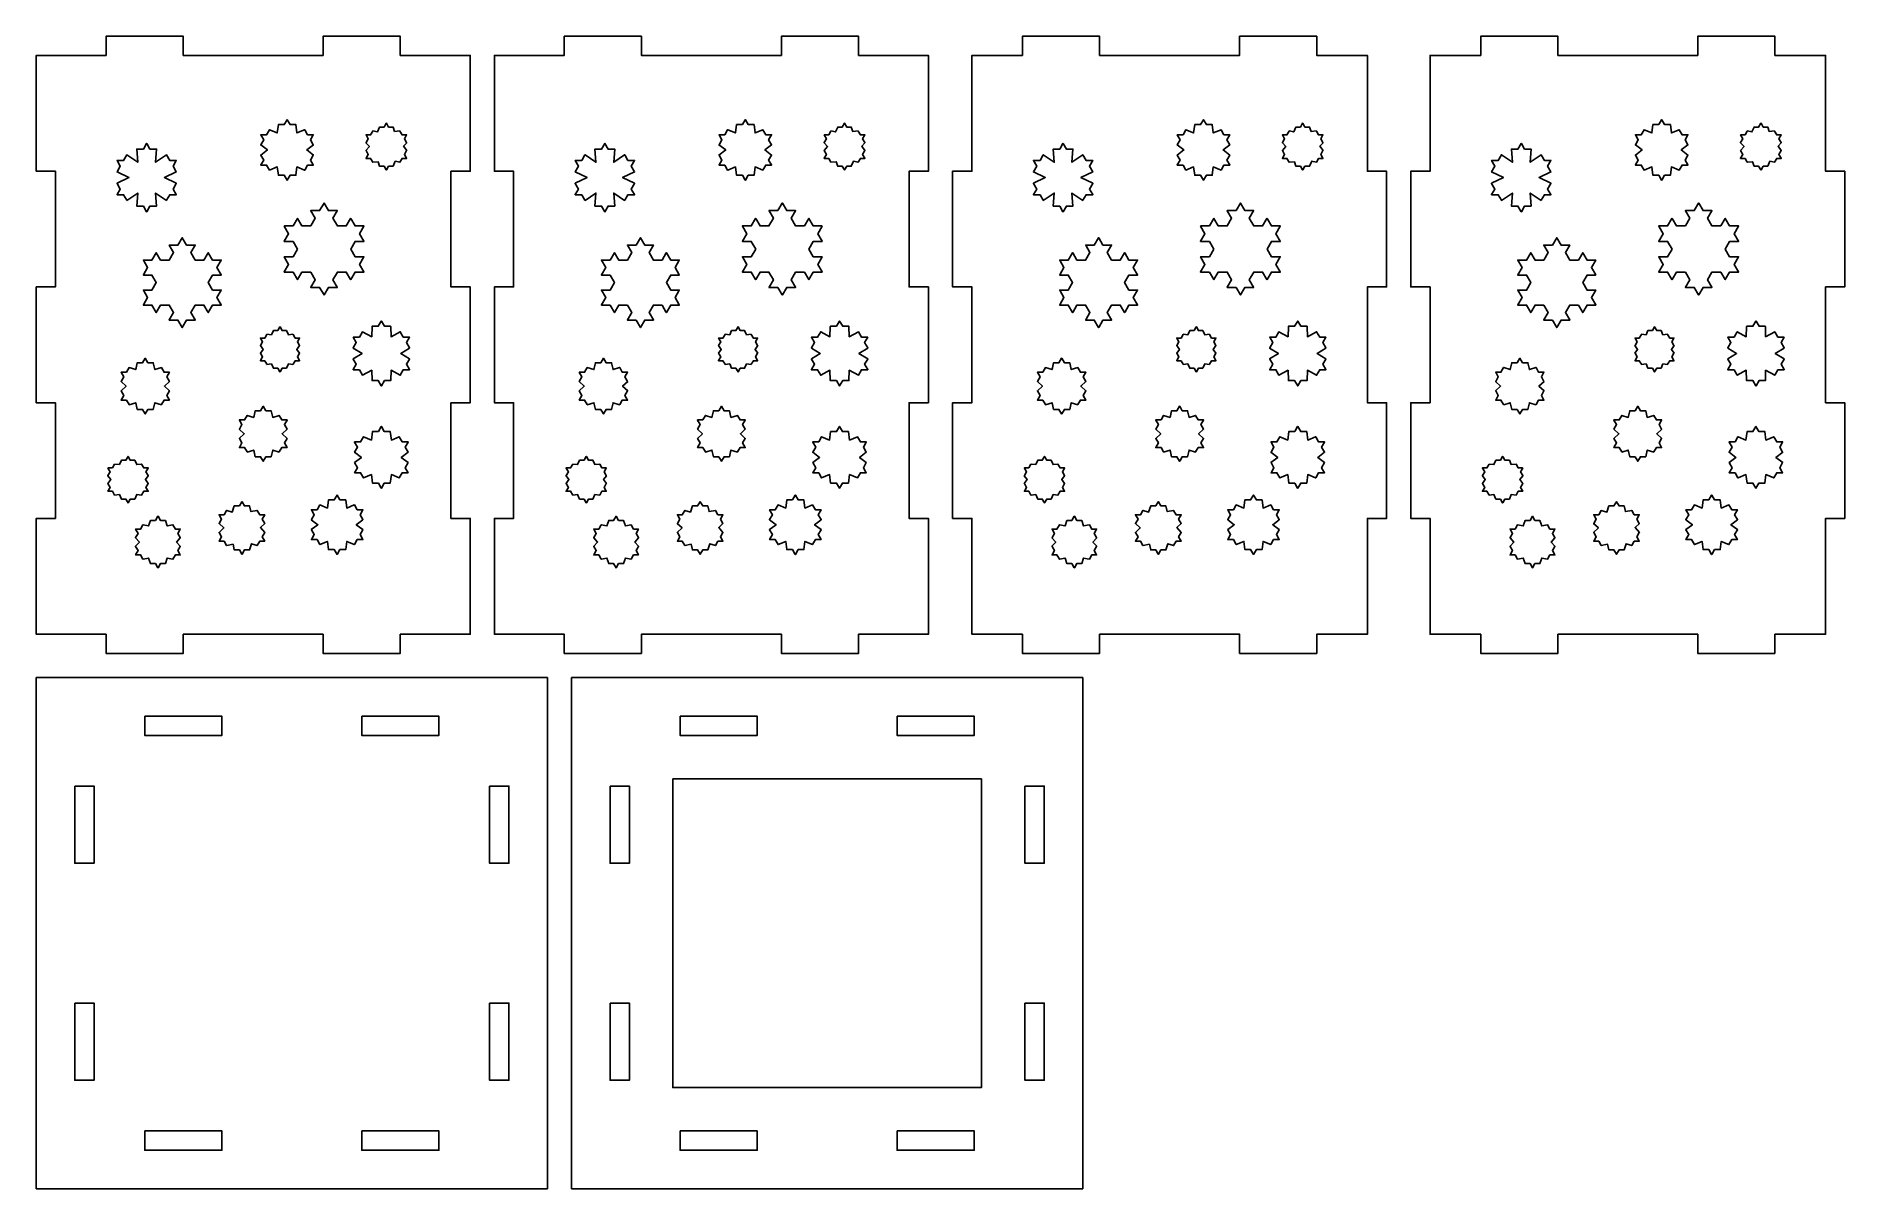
# Model space of a CAD drawing. Header units: millimetres. Extents: x 0 to 375, y -239 to 0.
import ezdxf

# ---------------------------------------------------------------- set-up
doc = ezdxf.new("R2010")
doc.units = ezdxf.units.MM
doc.layers.add('CUT', color=1, linetype='Continuous')

msp = doc.modelspace()

# ---------------------------------------------------------------- linework, layer by layer
at = {"layer": 'CUT'}
for points in [[(4, -124), (0, -124), (0, -100), (4, -100), (4, -76), (0, -76), (0, -52), (4, -52), (4, -28), (0, -28), (0, -4), (4, -4), (14.5, -4), (14.5, 0), (30.5, 0), (30.5, -4), (59.5, -4), (59.5, 0), (75.5, 0), (75.5, -4), (86, -4), (90, -4), (90, -28), (86, -28), (86, -52), (90, -52), (90, -76), (86, -76), (86, -100), (90, -100), (90, -124), (86, -124), (75.5, -124), (75.5, -128), (59.5, -128), (59.5, -124), (30.5, -124), (30.5, -128), (14.5, -128), (14.5, -124), (4, -124)], [(99, -124), (95, -124), (95, -100), (99, -100), (99, -76), (95, -76), (95, -52), (99, -52), (99, -28), (95, -28), (95, -4), (99, -4), (109.5, -4), (109.5, 0), (125.5, 0), (125.5, -4), (154.5, -4), (154.5, 0), (170.5, 0), (170.5, -4), (181, -4), (185, -4), (185, -28), (181, -28), (181, -52), (185, -52), (185, -76), (181, -76), (181, -100), (185, -100), (185, -124), (181, -124), (170.5, -124), (170.5, -128), (154.5, -128), (154.5, -124), (125.5, -124), (125.5, -128), (109.5, -128), (109.5, -124), (99, -124)], [(265.5, -128), (249.5, -128), (249.5, -124), (220.5, -124), (220.5, -128), (204.5, -128), (204.5, -124), (194, -124), (194, -100), (190, -100), (190, -76), (194, -76), (194, -52), (190, -52), (190, -28), (194, -28), (194, -4), (204.5, -4), (204.5, 0), (220.5, 0), (220.5, -4), (249.5, -4), (249.5, 0), (265.5, 0), (265.5, -4), (276, -4), (276, -28), (280, -28), (280, -52), (276, -52), (276, -76), (280, -76), (280, -100), (276, -100), (276, -124), (265.5, -124), (265.5, -128)], [(360.5, -128), (344.5, -128), (344.5, -124), (315.5, -124), (315.5, -128), (299.5, -128), (299.5, -124), (289, -124), (289, -100), (285, -100), (285, -76), (289, -76), (289, -52), (285, -52), (285, -28), (289, -28), (289, -4), (299.5, -4), (299.5, 0), (315.5, 0), (315.5, -4), (344.5, -4), (344.5, 0), (360.5, 0), (360.5, -4), (371, -4), (371, -28), (375, -28), (375, -52), (371, -52), (371, -76), (375, -76), (375, -100), (371, -100), (371, -124), (360.5, -124), (360.5, -128)], [(46.59, -22.51), (46.57, -22.54), (47.96, -23.59), (46.57, -24.64), (46.59, -24.66), (47.18, -25.68), (46.59, -26.71), (46.58, -26.73), (46.61, -26.73), (47.78, -26.73), (48.37, -27.75), (48.39, -27.78), (49.99, -27.11), (50.21, -28.83), (50.24, -28.83), (51.42, -28.83), (52.01, -29.85), (52.03, -29.88), (52.04, -29.85), (52.63, -28.83), (53.81, -28.83), (53.84, -28.83), (54.06, -27.11), (55.66, -27.78), (55.68, -27.75), (56.27, -26.73), (57.45, -26.73), (57.48, -26.73), (57.46, -26.71), (56.87, -25.68), (57.46, -24.66), (57.48, -24.64), (56.09, -23.59), (57.48, -22.54), (57.46, -22.51), (56.87, -21.49), (57.46, -20.47), (57.48, -20.44), (57.45, -20.44), (56.27, -20.44), (55.68, -19.42), (55.66, -19.39), (54.06, -20.07), (53.84, -18.34), (53.81, -18.34), (52.63, -18.34), (52.04, -17.32), (52.03, -17.29), (52.01, -17.32), (51.42, -18.34), (50.24, -18.34), (50.21, -18.34), (49.99, -20.07), (48.39, -19.39), (48.37, -19.42), (47.78, -20.44), (46.61, -20.44), (46.58, -20.44), (46.59, -20.47), (47.18, -21.49), (46.59, -22.51)], [(68.4, -22.06), (68.38, -22.09), (69.1, -22.9), (68.38, -23.71), (68.4, -23.74), (68.85, -24.52), (68.4, -25.31), (68.38, -25.33), (68.41, -25.33), (69.32, -25.33), (69.77, -26.12), (69.79, -26.15), (70.88, -26.03), (71.2, -26.96), (71.23, -26.96), (72.13, -26.96), (72.58, -27.74), (72.6, -27.77), (72.62, -27.74), (73.07, -26.96), (73.97, -26.96), (74.01, -26.96), (74.46, -25.95), (75.41, -26.15), (75.43, -26.12), (75.88, -25.33), (76.79, -25.33), (76.82, -25.33), (76.8, -25.31), (76.35, -24.52), (76.8, -23.74), (76.82, -23.71), (76.17, -22.82), (76.82, -22.09), (76.8, -22.06), (76.35, -21.27), (76.8, -20.49), (76.82, -20.46), (76.79, -20.46), (75.88, -20.46), (75.43, -19.68), (75.41, -19.65), (74.32, -19.76), (74.01, -18.84), (73.97, -18.84), (73.07, -18.84), (72.62, -18.05), (72.6, -18.03), (72.58, -18.05), (72.13, -18.84), (71.23, -18.84), (71.2, -18.84), (70.74, -19.85), (69.79, -19.65), (69.77, -19.68), (69.32, -20.46), (68.41, -20.46), (68.38, -20.46), (68.4, -20.49), (68.85, -21.27), (68.4, -22.06)], [(141.59, -22.51), (141.57, -22.54), (142.96, -23.59), (141.57, -24.64), (141.59, -24.66), (142.18, -25.68), (141.59, -26.71), (141.58, -26.73), (141.61, -26.73), (142.78, -26.73), (143.37, -27.75), (143.39, -27.78), (144.99, -27.11), (145.21, -28.83), (145.24, -28.83), (146.42, -28.83), (147.01, -29.85), (147.03, -29.88), (147.04, -29.85), (147.63, -28.83), (148.81, -28.83), (148.84, -28.83), (149.06, -27.11), (150.66, -27.78), (150.68, -27.75), (151.27, -26.73), (152.45, -26.73), (152.48, -26.73), (152.46, -26.71), (151.87, -25.68), (152.46, -24.66), (152.48, -24.64), (151.09, -23.59), (152.48, -22.54), (152.46, -22.51), (151.87, -21.49), (152.46, -20.47), (152.48, -20.44), (152.45, -20.44), (151.27, -20.44), (150.68, -19.42), (150.66, -19.39), (149.06, -20.07), (148.84, -18.34), (148.81, -18.34), (147.63, -18.34), (147.04, -17.32), (147.03, -17.29), (147.01, -17.32), (146.42, -18.34), (145.24, -18.34), (145.21, -18.34), (144.99, -20.07), (143.39, -19.39), (143.37, -19.42), (142.78, -20.44), (141.61, -20.44), (141.58, -20.44), (141.59, -20.47), (142.18, -21.49), (141.59, -22.51)], [(163.4, -22.06), (163.38, -22.09), (164.1, -22.9), (163.38, -23.71), (163.4, -23.74), (163.85, -24.52), (163.4, -25.31), (163.38, -25.33), (163.41, -25.33), (164.32, -25.33), (164.77, -26.12), (164.79, -26.15), (165.88, -26.03), (166.2, -26.96), (166.23, -26.96), (167.13, -26.96), (167.58, -27.74), (167.6, -27.77), (167.62, -27.74), (168.07, -26.96), (168.97, -26.96), (169.01, -26.96), (169.46, -25.95), (170.41, -26.15), (170.43, -26.12), (170.88, -25.33), (171.79, -25.33), (171.82, -25.33), (171.8, -25.31), (171.35, -24.52), (171.8, -23.74), (171.82, -23.71), (171.17, -22.82), (171.82, -22.09), (171.8, -22.06), (171.35, -21.27), (171.8, -20.49), (171.82, -20.46), (171.79, -20.46), (170.88, -20.46), (170.43, -19.68), (170.41, -19.65), (169.32, -19.76), (169.01, -18.84), (168.97, -18.84), (168.07, -18.84), (167.62, -18.05), (167.6, -18.03), (167.58, -18.05), (167.13, -18.84), (166.23, -18.84), (166.2, -18.84), (165.74, -19.85), (164.79, -19.65), (164.77, -19.68), (164.32, -20.46), (163.41, -20.46), (163.38, -20.46), (163.4, -20.49), (163.85, -21.27), (163.4, -22.06)], [(236.59, -22.51), (236.57, -22.54), (237.96, -23.59), (236.57, -24.64), (236.59, -24.66), (237.18, -25.68), (236.59, -26.71), (236.58, -26.73), (236.61, -26.73), (237.78, -26.73), (238.37, -27.75), (238.39, -27.78), (239.99, -27.11), (240.21, -28.83), (240.24, -28.83), (241.42, -28.83), (242.01, -29.85), (242.03, -29.88), (242.04, -29.85), (242.63, -28.83), (243.81, -28.83), (243.84, -28.83), (244.06, -27.11), (245.66, -27.78), (245.68, -27.75), (246.27, -26.73), (247.45, -26.73), (247.48, -26.73), (247.46, -26.71), (246.87, -25.68), (247.46, -24.66), (247.48, -24.64), (246.09, -23.59), (247.48, -22.54), (247.46, -22.51), (246.87, -21.49), (247.46, -20.47), (247.48, -20.44), (247.45, -20.44), (246.27, -20.44), (245.68, -19.42), (245.66, -19.39), (244.06, -20.07), (243.84, -18.34), (243.81, -18.34), (242.63, -18.34), (242.04, -17.32), (242.03, -17.29), (242.01, -17.32), (241.42, -18.34), (240.24, -18.34), (240.21, -18.34), (239.99, -20.07), (238.39, -19.39), (238.37, -19.42), (237.78, -20.44), (236.61, -20.44), (236.58, -20.44), (236.59, -20.47), (237.18, -21.49), (236.59, -22.51)], [(258.4, -22.06), (258.38, -22.09), (259.1, -22.9), (258.38, -23.71), (258.4, -23.74), (258.85, -24.52), (258.4, -25.31), (258.38, -25.33), (258.41, -25.33), (259.32, -25.33), (259.77, -26.12), (259.79, -26.15), (260.88, -26.03), (261.2, -26.96), (261.23, -26.96), (262.13, -26.96), (262.58, -27.74), (262.6, -27.77), (262.62, -27.74), (263.07, -26.96), (263.97, -26.96), (264.01, -26.96), (264.46, -25.95), (265.41, -26.15), (265.43, -26.12), (265.88, -25.33), (266.79, -25.33), (266.82, -25.33), (266.8, -25.31), (266.35, -24.52), (266.8, -23.74), (266.82, -23.71), (266.17, -22.82), (266.82, -22.09), (266.8, -22.06), (266.35, -21.27), (266.8, -20.49), (266.82, -20.46), (266.79, -20.46), (265.88, -20.46), (265.43, -19.68), (265.41, -19.65), (264.32, -19.76), (264.01, -18.84), (263.97, -18.84), (263.07, -18.84), (262.62, -18.05), (262.6, -18.03), (262.58, -18.05), (262.13, -18.84), (261.23, -18.84), (261.2, -18.84), (260.74, -19.85), (259.79, -19.65), (259.77, -19.68), (259.32, -20.46), (258.41, -20.46), (258.38, -20.46), (258.4, -20.49), (258.85, -21.27), (258.4, -22.06)], [(331.59, -22.51), (331.57, -22.54), (332.96, -23.59), (331.57, -24.64), (331.59, -24.66), (332.18, -25.68), (331.59, -26.71), (331.58, -26.73), (331.61, -26.73), (332.78, -26.73), (333.37, -27.75), (333.39, -27.78), (334.99, -27.11), (335.21, -28.83), (335.24, -28.83), (336.42, -28.83), (337.01, -29.85), (337.03, -29.88), (337.04, -29.85), (337.63, -28.83), (338.81, -28.83), (338.84, -28.83), (339.06, -27.11), (340.66, -27.78), (340.68, -27.75), (341.27, -26.73), (342.45, -26.73), (342.48, -26.73), (342.46, -26.71), (341.87, -25.68), (342.46, -24.66), (342.48, -24.64), (341.09, -23.59), (342.48, -22.54), (342.46, -22.51), (341.87, -21.49), (342.46, -20.47), (342.48, -20.44), (342.45, -20.44), (341.27, -20.44), (340.68, -19.42), (340.66, -19.39), (339.06, -20.07), (338.84, -18.34), (338.81, -18.34), (337.63, -18.34), (337.04, -17.32), (337.03, -17.29), (337.01, -17.32), (336.42, -18.34), (335.24, -18.34), (335.21, -18.34), (334.99, -20.07), (333.39, -19.39), (333.37, -19.42), (332.78, -20.44), (331.61, -20.44), (331.58, -20.44), (331.59, -20.47), (332.18, -21.49), (331.59, -22.51)], [(353.4, -22.06), (353.38, -22.09), (354.1, -22.9), (353.38, -23.71), (353.4, -23.74), (353.85, -24.52), (353.4, -25.31), (353.38, -25.33), (353.41, -25.33), (354.32, -25.33), (354.77, -26.12), (354.79, -26.15), (355.88, -26.03), (356.2, -26.96), (356.23, -26.96), (357.13, -26.96), (357.58, -27.74), (357.6, -27.77), (357.62, -27.74), (358.07, -26.96), (358.97, -26.96), (359.01, -26.96), (359.46, -25.95), (360.41, -26.15), (360.43, -26.12), (360.88, -25.33), (361.79, -25.33), (361.82, -25.33), (361.8, -25.31), (361.35, -24.52), (361.8, -23.74), (361.82, -23.71), (361.17, -22.82), (361.82, -22.09), (361.8, -22.06), (361.35, -21.27), (361.8, -20.49), (361.82, -20.46), (361.79, -20.46), (360.88, -20.46), (360.43, -19.68), (360.41, -19.65), (359.32, -19.76), (359.01, -18.84), (358.97, -18.84), (358.07, -18.84), (357.62, -18.05), (357.6, -18.03), (357.58, -18.05), (357.13, -18.84), (356.23, -18.84), (356.2, -18.84), (355.74, -19.85), (354.79, -19.65), (354.77, -19.68), (354.32, -20.46), (353.41, -20.46), (353.38, -20.46), (353.4, -20.49), (353.85, -21.27), (353.4, -22.06)], [(16.77, -28.11), (16.76, -28.14), (19.22, -29.32), (16.76, -30.51), (16.77, -30.54), (17.44, -31.69), (16.77, -32.85), (16.76, -32.87), (16.79, -32.88), (18.13, -32.88), (18.79, -34.03), (18.81, -34.06), (21.07, -32.52), (20.86, -35.24), (20.89, -35.24), (22.23, -35.24), (22.89, -36.4), (22.91, -36.43), (22.93, -36.4), (23.59, -35.24), (24.93, -35.24), (24.96, -35.24), (24.76, -32.52), (27.01, -34.06), (27.03, -34.03), (27.7, -32.88), (29.03, -32.88), (29.06, -32.87), (29.05, -32.85), (28.38, -31.69), (29.05, -30.54), (29.06, -30.51), (26.6, -29.32), (29.06, -28.14), (29.05, -28.11), (28.38, -26.96), (29.05, -25.8), (29.06, -25.77), (29.03, -25.77), (27.7, -25.77), (27.03, -24.62), (27.01, -24.59), (24.76, -26.13), (24.96, -23.4), (24.93, -23.4), (23.59, -23.4), (22.93, -22.25), (22.91, -22.22), (22.89, -22.25), (22.23, -23.4), (20.89, -23.4), (20.86, -23.4), (21.07, -26.13), (18.81, -24.59), (18.79, -24.62), (18.13, -25.77), (16.79, -25.77), (16.76, -25.77), (16.77, -25.8), (17.44, -26.96), (16.77, -28.11)], [(111.77, -28.11), (111.76, -28.14), (114.22, -29.32), (111.76, -30.51), (111.77, -30.54), (112.44, -31.69), (111.77, -32.85), (111.76, -32.87), (111.79, -32.88), (113.13, -32.88), (113.79, -34.03), (113.81, -34.06), (116.07, -32.52), (115.86, -35.24), (115.89, -35.24), (117.23, -35.24), (117.89, -36.4), (117.91, -36.43), (117.93, -36.4), (118.59, -35.24), (119.93, -35.24), (119.96, -35.24), (119.76, -32.52), (122.01, -34.06), (122.03, -34.03), (122.7, -32.88), (124.03, -32.88), (124.06, -32.87), (124.05, -32.85), (123.38, -31.69), (124.05, -30.54), (124.06, -30.51), (121.6, -29.32), (124.06, -28.14), (124.05, -28.11), (123.38, -26.96), (124.05, -25.8), (124.06, -25.77), (124.03, -25.77), (122.7, -25.77), (122.03, -24.62), (122.01, -24.59), (119.76, -26.13), (119.96, -23.4), (119.93, -23.4), (118.59, -23.4), (117.93, -22.25), (117.91, -22.22), (117.89, -22.25), (117.23, -23.4), (115.89, -23.4), (115.86, -23.4), (116.07, -26.13), (113.81, -24.59), (113.79, -24.62), (113.13, -25.77), (111.79, -25.77), (111.76, -25.77), (111.77, -25.8), (112.44, -26.96), (111.77, -28.11)], [(206.77, -28.11), (206.76, -28.14), (209.22, -29.32), (206.76, -30.51), (206.77, -30.54), (207.44, -31.69), (206.77, -32.85), (206.76, -32.87), (206.79, -32.88), (208.13, -32.88), (208.79, -34.03), (208.81, -34.06), (211.07, -32.52), (210.86, -35.24), (210.89, -35.24), (212.23, -35.24), (212.89, -36.4), (212.91, -36.43), (212.93, -36.4), (213.59, -35.24), (214.93, -35.24), (214.96, -35.24), (214.76, -32.52), (217.01, -34.06), (217.03, -34.03), (217.7, -32.88), (219.03, -32.88), (219.06, -32.87), (219.05, -32.85), (218.38, -31.69), (219.05, -30.54), (219.06, -30.51), (216.6, -29.32), (219.06, -28.14), (219.05, -28.11), (218.38, -26.96), (219.05, -25.8), (219.06, -25.77), (219.03, -25.77), (217.7, -25.77), (217.03, -24.62), (217.01, -24.59), (214.76, -26.13), (214.96, -23.4), (214.93, -23.4), (213.59, -23.4), (212.93, -22.25), (212.91, -22.22), (212.89, -22.25), (212.23, -23.4), (210.89, -23.4), (210.86, -23.4), (211.07, -26.13), (208.81, -24.59), (208.79, -24.62), (208.13, -25.77), (206.79, -25.77), (206.76, -25.77), (206.77, -25.8), (207.44, -26.96), (206.77, -28.11)], [(301.77, -28.11), (301.76, -28.14), (304.22, -29.32), (301.76, -30.51), (301.77, -30.54), (302.44, -31.69), (301.77, -32.85), (301.76, -32.87), (301.79, -32.88), (303.13, -32.88), (303.79, -34.03), (303.81, -34.06), (306.07, -32.52), (305.86, -35.24), (305.89, -35.24), (307.23, -35.24), (307.89, -36.4), (307.91, -36.43), (307.93, -36.4), (308.59, -35.24), (309.93, -35.24), (309.96, -35.24), (309.76, -32.52), (312.01, -34.06), (312.03, -34.03), (312.7, -32.88), (314.03, -32.88), (314.06, -32.87), (314.05, -32.85), (313.38, -31.69), (314.05, -30.54), (314.06, -30.51), (311.6, -29.32), (314.06, -28.14), (314.05, -28.11), (313.38, -26.96), (314.05, -25.8), (314.06, -25.77), (314.03, -25.77), (312.7, -25.77), (312.03, -24.62), (312.01, -24.59), (309.76, -26.13), (309.96, -23.4), (309.93, -23.4), (308.59, -23.4), (307.93, -22.25), (307.91, -22.22), (307.89, -22.25), (307.23, -23.4), (305.89, -23.4), (305.86, -23.4), (306.07, -26.13), (303.81, -24.59), (303.79, -24.62), (303.13, -25.77), (301.79, -25.77), (301.76, -25.77), (301.77, -25.8), (302.44, -26.96), (301.77, -28.11)], [(54.18, -44.14), (53.26, -45.73), (51.46, -45.73), (51.43, -45.73), (51.44, -45.76), (52.34, -47.32), (51.44, -48.88), (51.43, -48.91), (51.46, -48.91), (53.26, -48.91), (54.16, -50.48), (54.18, -50.5), (54.2, -50.48), (55.1, -48.91), (56.94, -48.91), (57.86, -50.5), (56.95, -52.07), (56.94, -52.09), (56.97, -52.1), (58.77, -52.1), (59.68, -53.66), (59.69, -53.68), (59.71, -53.66), (60.61, -52.1), (62.42, -52.1), (62.45, -52.09), (62.43, -52.07), (61.53, -50.5), (62.45, -48.91), (64.29, -48.91), (65.19, -50.48), (65.21, -50.5), (65.22, -50.48), (66.12, -48.91), (67.93, -48.91), (67.96, -48.91), (67.95, -48.88), (67.04, -47.32), (67.95, -45.76), (67.96, -45.73), (67.93, -45.73), (66.12, -45.73), (65.21, -44.14), (66.12, -42.55), (67.93, -42.55), (67.96, -42.55), (67.95, -42.52), (67.04, -40.96), (67.95, -39.39), (67.96, -39.37), (67.93, -39.36), (66.12, -39.36), (65.22, -37.8), (65.21, -37.78), (65.19, -37.8), (64.29, -39.36), (62.45, -39.36), (61.53, -37.77), (62.43, -36.21), (62.45, -36.18), (62.42, -36.18), (60.61, -36.18), (59.71, -34.62), (59.69, -34.59), (59.68, -34.62), (58.77, -36.18), (56.97, -36.18), (56.94, -36.18), (56.95, -36.21), (57.86, -37.77), (56.94, -39.36), (55.1, -39.36), (54.2, -37.8), (54.18, -37.78), (54.16, -37.8), (53.26, -39.36), (51.46, -39.36), (51.43, -39.37), (51.44, -39.39), (52.34, -40.96), (51.44, -42.52), (51.43, -42.55), (51.46, -42.55), (53.26, -42.55), (54.18, -44.14)], [(149.18, -44.14), (148.26, -45.73), (146.46, -45.73), (146.43, -45.73), (146.44, -45.76), (147.34, -47.32), (146.44, -48.88), (146.43, -48.91), (146.46, -48.91), (148.26, -48.91), (149.16, -50.48), (149.18, -50.5), (149.2, -50.48), (150.1, -48.91), (151.94, -48.91), (152.86, -50.5), (151.95, -52.07), (151.94, -52.09), (151.97, -52.1), (153.77, -52.1), (154.68, -53.66), (154.69, -53.68), (154.71, -53.66), (155.61, -52.1), (157.42, -52.1), (157.45, -52.09), (157.43, -52.07), (156.53, -50.5), (157.45, -48.91), (159.29, -48.91), (160.19, -50.48), (160.21, -50.5), (160.22, -50.48), (161.12, -48.91), (162.93, -48.91), (162.96, -48.91), (162.95, -48.88), (162.04, -47.32), (162.95, -45.76), (162.96, -45.73), (162.93, -45.73), (161.12, -45.73), (160.21, -44.14), (161.12, -42.55), (162.93, -42.55), (162.96, -42.55), (162.95, -42.52), (162.04, -40.96), (162.95, -39.39), (162.96, -39.37), (162.93, -39.36), (161.12, -39.36), (160.22, -37.8), (160.21, -37.78), (160.19, -37.8), (159.29, -39.36), (157.45, -39.36), (156.53, -37.77), (157.43, -36.21), (157.45, -36.18), (157.42, -36.18), (155.61, -36.18), (154.71, -34.62), (154.69, -34.59), (154.68, -34.62), (153.77, -36.18), (151.97, -36.18), (151.94, -36.18), (151.95, -36.21), (152.86, -37.77), (151.94, -39.36), (150.1, -39.36), (149.2, -37.8), (149.18, -37.78), (149.16, -37.8), (148.26, -39.36), (146.46, -39.36), (146.43, -39.37), (146.44, -39.39), (147.34, -40.96), (146.44, -42.52), (146.43, -42.55), (146.46, -42.55), (148.26, -42.55), (149.18, -44.14)], [(244.18, -44.14), (243.26, -45.73), (241.46, -45.73), (241.43, -45.73), (241.44, -45.76), (242.34, -47.32), (241.44, -48.88), (241.43, -48.91), (241.46, -48.91), (243.26, -48.91), (244.16, -50.48), (244.18, -50.5), (244.2, -50.48), (245.1, -48.91), (246.94, -48.91), (247.86, -50.5), (246.95, -52.07), (246.94, -52.09), (246.97, -52.1), (248.77, -52.1), (249.68, -53.66), (249.69, -53.68), (249.71, -53.66), (250.61, -52.1), (252.42, -52.1), (252.45, -52.09), (252.43, -52.07), (251.53, -50.5), (252.45, -48.91), (254.29, -48.91), (255.19, -50.48), (255.21, -50.5), (255.22, -50.48), (256.12, -48.91), (257.93, -48.91), (257.96, -48.91), (257.95, -48.88), (257.04, -47.32), (257.95, -45.76), (257.96, -45.73), (257.93, -45.73), (256.12, -45.73), (255.21, -44.14), (256.12, -42.55), (257.93, -42.55), (257.96, -42.55), (257.95, -42.52), (257.04, -40.96), (257.95, -39.39), (257.96, -39.37), (257.93, -39.36), (256.12, -39.36), (255.22, -37.8), (255.21, -37.78), (255.19, -37.8), (254.29, -39.36), (252.45, -39.36), (251.53, -37.77), (252.43, -36.21), (252.45, -36.18), (252.42, -36.18), (250.61, -36.18), (249.71, -34.62), (249.69, -34.59), (249.68, -34.62), (248.77, -36.18), (246.97, -36.18), (246.94, -36.18), (246.95, -36.21), (247.86, -37.77), (246.94, -39.36), (245.1, -39.36), (244.2, -37.8), (244.18, -37.78), (244.16, -37.8), (243.26, -39.36), (241.46, -39.36), (241.43, -39.37), (241.44, -39.39), (242.34, -40.96), (241.44, -42.52), (241.43, -42.55), (241.46, -42.55), (243.26, -42.55), (244.18, -44.14)], [(339.18, -44.14), (338.26, -45.73), (336.46, -45.73), (336.43, -45.73), (336.44, -45.76), (337.34, -47.32), (336.44, -48.88), (336.43, -48.91), (336.46, -48.91), (338.26, -48.91), (339.16, -50.48), (339.18, -50.5), (339.2, -50.48), (340.1, -48.91), (341.94, -48.91), (342.86, -50.5), (341.95, -52.07), (341.94, -52.09), (341.97, -52.1), (343.77, -52.1), (344.68, -53.66), (344.69, -53.68), (344.71, -53.66), (345.61, -52.1), (347.42, -52.1), (347.45, -52.09), (347.43, -52.07), (346.53, -50.5), (347.45, -48.91), (349.29, -48.91), (350.19, -50.48), (350.21, -50.5), (350.22, -50.48), (351.12, -48.91), (352.93, -48.91), (352.96, -48.91), (352.95, -48.88), (352.04, -47.32), (352.95, -45.76), (352.96, -45.73), (352.93, -45.73), (351.12, -45.73), (350.21, -44.14), (351.12, -42.55), (352.93, -42.55), (352.96, -42.55), (352.95, -42.52), (352.04, -40.96), (352.95, -39.39), (352.96, -39.37), (352.93, -39.36), (351.12, -39.36), (350.22, -37.8), (350.21, -37.78), (350.19, -37.8), (349.29, -39.36), (347.45, -39.36), (346.53, -37.77), (347.43, -36.21), (347.45, -36.18), (347.42, -36.18), (345.61, -36.18), (344.71, -34.62), (344.69, -34.59), (344.68, -34.62), (343.77, -36.18), (341.97, -36.18), (341.94, -36.18), (341.95, -36.21), (342.86, -37.77), (341.94, -39.36), (340.1, -39.36), (339.2, -37.8), (339.18, -37.78), (339.16, -37.8), (338.26, -39.36), (336.46, -39.36), (336.43, -39.37), (336.44, -39.39), (337.34, -40.96), (336.44, -42.52), (336.43, -42.55), (336.46, -42.55), (338.26, -42.55), (339.18, -44.14)], [(22.22, -52.67), (23.1, -54.19), (22.22, -55.72), (22.2, -55.75), (22.23, -55.75), (24, -55.75), (24.88, -57.28), (24.89, -57.3), (24.91, -57.28), (25.79, -55.75), (27.59, -55.75), (28.49, -57.3), (27.6, -58.83), (27.59, -58.86), (27.62, -58.86), (29.38, -58.86), (30.27, -60.39), (30.28, -60.41), (30.3, -60.39), (31.18, -58.86), (32.94, -58.86), (32.97, -58.86), (32.96, -58.83), (32.08, -57.3), (32.98, -55.75), (34.77, -55.75), (35.65, -57.28), (35.67, -57.3), (35.69, -57.28), (36.57, -55.75), (38.33, -55.75), (38.36, -55.75), (38.35, -55.72), (37.47, -54.19), (38.35, -52.67), (38.36, -52.64), (38.33, -52.64), (36.57, -52.64), (35.67, -51.08), (36.57, -49.53), (38.33, -49.53), (38.36, -49.52), (38.35, -49.5), (37.47, -47.97), (38.35, -46.44), (38.36, -46.42), (38.33, -46.42), (36.57, -46.42), (35.69, -44.89), (35.67, -44.86), (35.65, -44.89), (34.77, -46.42), (32.98, -46.42), (32.08, -44.86), (32.96, -43.33), (32.97, -43.31), (32.94, -43.3), (31.18, -43.3), (30.3, -41.78), (30.28, -41.75), (30.27, -41.78), (29.38, -43.3), (27.62, -43.3), (27.59, -43.31), (27.6, -43.33), (28.49, -44.86), (27.59, -46.42), (25.79, -46.42), (24.91, -44.89), (24.89, -44.86), (24.88, -44.89), (24, -46.42), (22.23, -46.42), (22.2, -46.42), (22.22, -46.44), (23.1, -47.97), (22.22, -49.5), (22.2, -49.52), (22.23, -49.53), (24, -49.53), (24.89, -51.08), (24, -52.64), (22.23, -52.64), (22.2, -52.64), (22.22, -52.67)], [(117.22, -52.67), (118.1, -54.19), (117.22, -55.72), (117.2, -55.75), (117.23, -55.75), (119, -55.75), (119.88, -57.28), (119.89, -57.3), (119.91, -57.28), (120.79, -55.75), (122.59, -55.75), (123.49, -57.3), (122.6, -58.83), (122.59, -58.86), (122.62, -58.86), (124.38, -58.86), (125.27, -60.39), (125.28, -60.41), (125.3, -60.39), (126.18, -58.86), (127.94, -58.86), (127.97, -58.86), (127.96, -58.83), (127.08, -57.3), (127.98, -55.75), (129.77, -55.75), (130.65, -57.28), (130.67, -57.3), (130.69, -57.28), (131.57, -55.75), (133.33, -55.75), (133.36, -55.75), (133.35, -55.72), (132.47, -54.19), (133.35, -52.67), (133.36, -52.64), (133.33, -52.64), (131.57, -52.64), (130.67, -51.08), (131.57, -49.53), (133.33, -49.53), (133.36, -49.52), (133.35, -49.5), (132.47, -47.97), (133.35, -46.44), (133.36, -46.42), (133.33, -46.42), (131.57, -46.42), (130.69, -44.89), (130.67, -44.86), (130.65, -44.89), (129.77, -46.42), (127.98, -46.42), (127.08, -44.86), (127.96, -43.33), (127.97, -43.31), (127.94, -43.3), (126.18, -43.3), (125.3, -41.78), (125.28, -41.75), (125.27, -41.78), (124.38, -43.3), (122.62, -43.3), (122.59, -43.31), (122.6, -43.33), (123.49, -44.86), (122.59, -46.42), (120.79, -46.42), (119.91, -44.89), (119.89, -44.86), (119.88, -44.89), (119, -46.42), (117.23, -46.42), (117.2, -46.42), (117.22, -46.44), (118.1, -47.97), (117.22, -49.5), (117.2, -49.52), (117.23, -49.53), (119, -49.53), (119.89, -51.08), (119, -52.64), (117.23, -52.64), (117.2, -52.64), (117.22, -52.67)], [(212.22, -52.67), (213.1, -54.19), (212.22, -55.72), (212.2, -55.75), (212.23, -55.75), (214, -55.75), (214.88, -57.28), (214.89, -57.3), (214.91, -57.28), (215.79, -55.75), (217.59, -55.75), (218.49, -57.3), (217.6, -58.83), (217.59, -58.86), (217.62, -58.86), (219.38, -58.86), (220.27, -60.39), (220.28, -60.41), (220.3, -60.39), (221.18, -58.86), (222.94, -58.86), (222.97, -58.86), (222.96, -58.83), (222.08, -57.3), (222.98, -55.75), (224.77, -55.75), (225.65, -57.28), (225.67, -57.3), (225.69, -57.28), (226.57, -55.75), (228.33, -55.75), (228.36, -55.75), (228.35, -55.72), (227.47, -54.19), (228.35, -52.67), (228.36, -52.64), (228.33, -52.64), (226.57, -52.64), (225.67, -51.08), (226.57, -49.53), (228.33, -49.53), (228.36, -49.52), (228.35, -49.5), (227.47, -47.97), (228.35, -46.44), (228.36, -46.42), (228.33, -46.42), (226.57, -46.42), (225.69, -44.89), (225.67, -44.86), (225.65, -44.89), (224.77, -46.42), (222.98, -46.42), (222.08, -44.86), (222.96, -43.33), (222.97, -43.31), (222.94, -43.3), (221.18, -43.3), (220.3, -41.78), (220.28, -41.75), (220.27, -41.78), (219.38, -43.3), (217.62, -43.3), (217.59, -43.31), (217.6, -43.33), (218.49, -44.86), (217.59, -46.42), (215.79, -46.42), (214.91, -44.89), (214.89, -44.86), (214.88, -44.89), (214, -46.42), (212.23, -46.42), (212.2, -46.42), (212.22, -46.44), (213.1, -47.97), (212.22, -49.5), (212.2, -49.52), (212.23, -49.53), (214, -49.53), (214.89, -51.08), (214, -52.64), (212.23, -52.64), (212.2, -52.64), (212.22, -52.67)], [(307.22, -52.67), (308.1, -54.19), (307.22, -55.72), (307.2, -55.75), (307.23, -55.75), (309, -55.75), (309.88, -57.28), (309.89, -57.3), (309.91, -57.28), (310.79, -55.75), (312.59, -55.75), (313.49, -57.3), (312.6, -58.83), (312.59, -58.86), (312.62, -58.86), (314.38, -58.86), (315.27, -60.39), (315.28, -60.41), (315.3, -60.39), (316.18, -58.86), (317.94, -58.86), (317.97, -58.86), (317.96, -58.83), (317.08, -57.3), (317.98, -55.75), (319.77, -55.75), (320.65, -57.28), (320.67, -57.3), (320.69, -57.28), (321.57, -55.75), (323.33, -55.75), (323.36, -55.75), (323.35, -55.72), (322.47, -54.19), (323.35, -52.67), (323.36, -52.64), (323.33, -52.64), (321.57, -52.64), (320.67, -51.08), (321.57, -49.53), (323.33, -49.53), (323.36, -49.52), (323.35, -49.5), (322.47, -47.97), (323.35, -46.44), (323.36, -46.42), (323.33, -46.42), (321.57, -46.42), (320.69, -44.89), (320.67, -44.86), (320.65, -44.89), (319.77, -46.42), (317.98, -46.42), (317.08, -44.86), (317.96, -43.33), (317.97, -43.31), (317.94, -43.3), (316.18, -43.3), (315.3, -41.78), (315.28, -41.75), (315.27, -41.78), (314.38, -43.3), (312.62, -43.3), (312.59, -43.31), (312.6, -43.33), (313.49, -44.86), (312.59, -46.42), (310.79, -46.42), (309.91, -44.89), (309.89, -44.86), (309.88, -44.89), (309, -46.42), (307.23, -46.42), (307.2, -46.42), (307.22, -46.44), (308.1, -47.97), (307.22, -49.5), (307.2, -49.52), (307.23, -49.53), (309, -49.53), (309.89, -51.08), (309, -52.64), (307.23, -52.64), (307.2, -52.64), (307.22, -52.67)], [(65.75, -64.64), (65.73, -64.66), (67.57, -65.79), (65.73, -66.92), (65.75, -66.94), (66.38, -68.04), (65.75, -69.14), (65.73, -69.16), (65.76, -69.17), (67.03, -69.17), (67.66, -70.26), (67.68, -70.29), (69.57, -69.26), (69.63, -71.41), (69.66, -71.42), (70.93, -71.42), (71.56, -72.51), (71.58, -72.54), (71.59, -72.51), (72.23, -71.42), (73.49, -71.42), (73.52, -71.41), (73.58, -69.26), (75.47, -70.29), (75.49, -70.26), (76.12, -69.17), (77.39, -69.17), (77.42, -69.16), (77.41, -69.14), (76.77, -68.04), (77.41, -66.94), (77.42, -66.92), (75.58, -65.79), (77.42, -64.66), (77.41, -64.64), (76.77, -63.54), (77.41, -62.44), (77.42, -62.42), (77.39, -62.41), (76.12, -62.41), (75.49, -61.32), (75.47, -61.29), (73.58, -62.32), (73.52, -60.17), (73.49, -60.16), (72.23, -60.16), (71.59, -59.07), (71.58, -59.04), (71.56, -59.07), (70.93, -60.16), (69.66, -60.16), (69.63, -60.17), (69.57, -62.32), (67.68, -61.29), (67.66, -61.32), (67.03, -62.41), (65.76, -62.41), (65.73, -62.42), (65.75, -62.44), (66.38, -63.54), (65.75, -64.64)], [(160.75, -64.64), (160.73, -64.66), (162.57, -65.79), (160.73, -66.92), (160.75, -66.94), (161.38, -68.04), (160.75, -69.14), (160.73, -69.16), (160.76, -69.17), (162.03, -69.17), (162.66, -70.26), (162.68, -70.29), (164.57, -69.26), (164.63, -71.41), (164.66, -71.42), (165.93, -71.42), (166.56, -72.51), (166.58, -72.54), (166.59, -72.51), (167.23, -71.42), (168.49, -71.42), (168.52, -71.41), (168.58, -69.26), (170.47, -70.29), (170.49, -70.26), (171.12, -69.17), (172.39, -69.17), (172.42, -69.16), (172.41, -69.14), (171.77, -68.04), (172.41, -66.94), (172.42, -66.92), (170.58, -65.79), (172.42, -64.66), (172.41, -64.64), (171.77, -63.54), (172.41, -62.44), (172.42, -62.42), (172.39, -62.41), (171.12, -62.41), (170.49, -61.32), (170.47, -61.29), (168.58, -62.32), (168.52, -60.17), (168.49, -60.16), (167.23, -60.16), (166.59, -59.07), (166.58, -59.04), (166.56, -59.07), (165.93, -60.16), (164.66, -60.16), (164.63, -60.17), (164.57, -62.32), (162.68, -61.29), (162.66, -61.32), (162.03, -62.41), (160.76, -62.41), (160.73, -62.42), (160.75, -62.44), (161.38, -63.54), (160.75, -64.64)], [(255.75, -64.64), (255.73, -64.66), (257.57, -65.79), (255.73, -66.92), (255.75, -66.94), (256.38, -68.04), (255.75, -69.14), (255.73, -69.16), (255.76, -69.17), (257.03, -69.17), (257.66, -70.26), (257.68, -70.29), (259.57, -69.26), (259.63, -71.41), (259.66, -71.42), (260.93, -71.42), (261.56, -72.51), (261.58, -72.54), (261.59, -72.51), (262.23, -71.42), (263.49, -71.42), (263.52, -71.41), (263.58, -69.26), (265.47, -70.29), (265.49, -70.26), (266.12, -69.17), (267.39, -69.17), (267.42, -69.16), (267.41, -69.14), (266.77, -68.04), (267.41, -66.94), (267.42, -66.92), (265.58, -65.79), (267.42, -64.66), (267.41, -64.64), (266.77, -63.54), (267.41, -62.44), (267.42, -62.42), (267.39, -62.41), (266.12, -62.41), (265.49, -61.32), (265.47, -61.29), (263.58, -62.32), (263.52, -60.17), (263.49, -60.16), (262.23, -60.16), (261.59, -59.07), (261.58, -59.04), (261.56, -59.07), (260.93, -60.16), (259.66, -60.16), (259.63, -60.17), (259.57, -62.32), (257.68, -61.29), (257.66, -61.32), (257.03, -62.41), (255.76, -62.41), (255.73, -62.42), (255.75, -62.44), (256.38, -63.54), (255.75, -64.64)], [(350.75, -64.64), (350.73, -64.66), (352.57, -65.79), (350.73, -66.92), (350.75, -66.94), (351.38, -68.04), (350.75, -69.14), (350.73, -69.16), (350.76, -69.17), (352.03, -69.17), (352.66, -70.26), (352.68, -70.29), (354.57, -69.26), (354.63, -71.41), (354.66, -71.42), (355.93, -71.42), (356.56, -72.51), (356.58, -72.54), (356.59, -72.51), (357.23, -71.42), (358.49, -71.42), (358.52, -71.41), (358.58, -69.26), (360.47, -70.29), (360.49, -70.26), (361.12, -69.17), (362.39, -69.17), (362.42, -69.16), (362.41, -69.14), (361.77, -68.04), (362.41, -66.94), (362.42, -66.92), (360.58, -65.79), (362.42, -64.66), (362.41, -64.64), (361.77, -63.54), (362.41, -62.44), (362.42, -62.42), (362.39, -62.41), (361.12, -62.41), (360.49, -61.32), (360.47, -61.29), (358.58, -62.32), (358.52, -60.17), (358.49, -60.16), (357.23, -60.16), (356.59, -59.07), (356.58, -59.04), (356.56, -59.07), (355.93, -60.16), (354.66, -60.16), (354.63, -60.17), (354.57, -62.32), (352.68, -61.29), (352.66, -61.32), (352.03, -62.41), (350.76, -62.41), (350.73, -62.42), (350.75, -62.44), (351.38, -63.54), (350.75, -64.64)], [(46.5, -64.14), (46.48, -64.16), (47.04, -64.95), (46.48, -65.73), (46.5, -65.75), (46.93, -66.51), (46.5, -67.26), (46.48, -67.29), (46.51, -67.29), (47.38, -67.29), (47.82, -68.04), (47.83, -68.07), (48.79, -67.97), (49.19, -68.85), (49.22, -68.85), (50.09, -68.85), (50.52, -69.61), (50.54, -69.63), (50.56, -69.61), (50.99, -68.85), (51.86, -68.85), (51.89, -68.85), (52.29, -67.97), (53.24, -68.07), (53.26, -68.04), (53.7, -67.29), (54.57, -67.29), (54.6, -67.29), (54.58, -67.26), (54.15, -66.51), (54.58, -65.75), (54.6, -65.73), (54.04, -64.95), (54.6, -64.16), (54.58, -64.14), (54.15, -63.38), (54.58, -62.63), (54.6, -62.6), (54.57, -62.6), (53.7, -62.6), (53.26, -61.85), (53.24, -61.82), (52.29, -61.92), (51.89, -61.04), (51.86, -61.04), (50.99, -61.04), (50.56, -60.29), (50.54, -60.26), (50.52, -60.29), (50.09, -61.04), (49.22, -61.04), (49.19, -61.04), (48.79, -61.92), (47.83, -61.82), (47.82, -61.85), (47.38, -62.6), (46.51, -62.6), (46.48, -62.6), (46.5, -62.63), (46.93, -63.38), (46.5, -64.14)], [(141.5, -64.14), (141.48, -64.16), (142.04, -64.95), (141.48, -65.73), (141.5, -65.75), (141.93, -66.51), (141.5, -67.26), (141.48, -67.29), (141.51, -67.29), (142.38, -67.29), (142.82, -68.04), (142.83, -68.07), (143.79, -67.97), (144.19, -68.85), (144.22, -68.85), (145.09, -68.85), (145.52, -69.61), (145.54, -69.63), (145.56, -69.61), (145.99, -68.85), (146.86, -68.85), (146.89, -68.85), (147.29, -67.97), (148.24, -68.07), (148.26, -68.04), (148.7, -67.29), (149.57, -67.29), (149.6, -67.29), (149.58, -67.26), (149.15, -66.51), (149.58, -65.75), (149.6, -65.73), (149.04, -64.95), (149.6, -64.16), (149.58, -64.14), (149.15, -63.38), (149.58, -62.63), (149.6, -62.6), (149.57, -62.6), (148.7, -62.6), (148.26, -61.85), (148.24, -61.82), (147.29, -61.92), (146.89, -61.04), (146.86, -61.04), (145.99, -61.04), (145.56, -60.29), (145.54, -60.26), (145.52, -60.29), (145.09, -61.04), (144.22, -61.04), (144.19, -61.04), (143.79, -61.92), (142.83, -61.82), (142.82, -61.85), (142.38, -62.6), (141.51, -62.6), (141.48, -62.6), (141.5, -62.63), (141.93, -63.38), (141.5, -64.14)], [(236.5, -64.14), (236.48, -64.16), (237.04, -64.95), (236.48, -65.73), (236.5, -65.75), (236.93, -66.51), (236.5, -67.26), (236.48, -67.29), (236.51, -67.29), (237.38, -67.29), (237.82, -68.04), (237.83, -68.07), (238.79, -67.97), (239.19, -68.85), (239.22, -68.85), (240.09, -68.85), (240.52, -69.61), (240.54, -69.63), (240.56, -69.61), (240.99, -68.85), (241.86, -68.85), (241.89, -68.85), (242.29, -67.97), (243.24, -68.07), (243.26, -68.04), (243.7, -67.29), (244.57, -67.29), (244.6, -67.29), (244.58, -67.26), (244.15, -66.51), (244.58, -65.75), (244.6, -65.73), (244.04, -64.95), (244.6, -64.16), (244.58, -64.14), (244.15, -63.38), (244.58, -62.63), (244.6, -62.6), (244.57, -62.6), (243.7, -62.6), (243.26, -61.85), (243.24, -61.82), (242.29, -61.92), (241.89, -61.04), (241.86, -61.04), (240.99, -61.04), (240.56, -60.29), (240.54, -60.26), (240.52, -60.29), (240.09, -61.04), (239.22, -61.04), (239.19, -61.04), (238.79, -61.92), (237.83, -61.82), (237.82, -61.85), (237.38, -62.6), (236.51, -62.6), (236.48, -62.6), (236.5, -62.63), (236.93, -63.38), (236.5, -64.14)], [(331.5, -64.14), (331.48, -64.16), (332.04, -64.95), (331.48, -65.73), (331.5, -65.75), (331.93, -66.51), (331.5, -67.26), (331.48, -67.29), (331.51, -67.29), (332.38, -67.29), (332.82, -68.04), (332.83, -68.07), (333.79, -67.97), (334.19, -68.85), (334.22, -68.85), (335.09, -68.85), (335.52, -69.61), (335.54, -69.63), (335.56, -69.61), (335.99, -68.85), (336.86, -68.85), (336.89, -68.85), (337.29, -67.97), (338.24, -68.07), (338.26, -68.04), (338.7, -67.29), (339.57, -67.29), (339.6, -67.29), (339.58, -67.26), (339.15, -66.51), (339.58, -65.75), (339.6, -65.73), (339.04, -64.95), (339.6, -64.16), (339.58, -64.14), (339.15, -63.38), (339.58, -62.63), (339.6, -62.6), (339.57, -62.6), (338.7, -62.6), (338.26, -61.85), (338.24, -61.82), (337.29, -61.92), (336.89, -61.04), (336.86, -61.04), (335.99, -61.04), (335.56, -60.29), (335.54, -60.26), (335.52, -60.29), (335.09, -61.04), (334.22, -61.04), (334.19, -61.04), (333.79, -61.92), (332.83, -61.82), (332.82, -61.85), (332.38, -62.6), (331.51, -62.6), (331.48, -62.6), (331.5, -62.63), (331.93, -63.38), (331.5, -64.14)], [(17.61, -71.57), (17.6, -71.6), (18.64, -72.57), (17.6, -73.53), (17.61, -73.56), (18.15, -74.5), (17.61, -75.44), (17.6, -75.46), (17.63, -75.46), (18.71, -75.46), (19.25, -76.4), (19.27, -76.43), (20.63, -76.01), (20.94, -77.4), (20.98, -77.4), (22.06, -77.4), (22.6, -78.34), (22.62, -78.36), (22.63, -78.34), (23.18, -77.4), (24.26, -77.4), (24.29, -77.4), (24.61, -76.01), (25.96, -76.43), (25.98, -76.4), (26.52, -75.46), (27.61, -75.46), (27.64, -75.46), (27.62, -75.44), (27.08, -74.5), (27.62, -73.56), (27.64, -73.53), (26.59, -72.57), (27.64, -71.6), (27.62, -71.57), (27.08, -70.63), (27.62, -69.69), (27.64, -69.67), (27.61, -69.67), (26.52, -69.67), (25.98, -68.73), (25.96, -68.7), (24.61, -69.12), (24.29, -67.73), (24.26, -67.73), (23.18, -67.73), (22.63, -66.79), (22.62, -66.77), (22.6, -66.79), (22.06, -67.73), (20.98, -67.73), (20.94, -67.73), (20.63, -69.12), (19.27, -68.7), (19.25, -68.73), (18.71, -69.67), (17.63, -69.67), (17.6, -69.67), (17.61, -69.69), (18.15, -70.63), (17.61, -71.57)], [(112.61, -71.57), (112.6, -71.6), (113.64, -72.57), (112.6, -73.53), (112.61, -73.56), (113.15, -74.5), (112.61, -75.44), (112.6, -75.46), (112.63, -75.46), (113.71, -75.46), (114.25, -76.4), (114.27, -76.43), (115.63, -76.01), (115.94, -77.4), (115.98, -77.4), (117.06, -77.4), (117.6, -78.34), (117.62, -78.36), (117.63, -78.34), (118.18, -77.4), (119.26, -77.4), (119.29, -77.4), (119.61, -76.01), (120.96, -76.43), (120.98, -76.4), (121.52, -75.46), (122.61, -75.46), (122.64, -75.46), (122.62, -75.44), (122.08, -74.5), (122.62, -73.56), (122.64, -73.53), (121.59, -72.57), (122.64, -71.6), (122.62, -71.57), (122.08, -70.63), (122.62, -69.69), (122.64, -69.67), (122.61, -69.67), (121.52, -69.67), (120.98, -68.73), (120.96, -68.7), (119.61, -69.12), (119.29, -67.73), (119.26, -67.73), (118.18, -67.73), (117.63, -66.79), (117.62, -66.77), (117.6, -66.79), (117.06, -67.73), (115.98, -67.73), (115.94, -67.73), (115.63, -69.12), (114.27, -68.7), (114.25, -68.73), (113.71, -69.67), (112.63, -69.67), (112.6, -69.67), (112.61, -69.69), (113.15, -70.63), (112.61, -71.57)], [(207.61, -71.57), (207.6, -71.6), (208.64, -72.57), (207.6, -73.53), (207.61, -73.56), (208.15, -74.5), (207.61, -75.44), (207.6, -75.46), (207.63, -75.46), (208.71, -75.46), (209.25, -76.4), (209.27, -76.43), (210.63, -76.01), (210.94, -77.4), (210.98, -77.4), (212.06, -77.4), (212.6, -78.34), (212.62, -78.36), (212.63, -78.34), (213.18, -77.4), (214.26, -77.4), (214.29, -77.4), (214.61, -76.01), (215.96, -76.43), (215.98, -76.4), (216.52, -75.46), (217.61, -75.46), (217.64, -75.46), (217.62, -75.44), (217.08, -74.5), (217.62, -73.56), (217.64, -73.53), (216.59, -72.57), (217.64, -71.6), (217.62, -71.57), (217.08, -70.63), (217.62, -69.69), (217.64, -69.67), (217.61, -69.67), (216.52, -69.67), (215.98, -68.73), (215.96, -68.7), (214.61, -69.12), (214.29, -67.73), (214.26, -67.73), (213.18, -67.73), (212.63, -66.79), (212.62, -66.77), (212.6, -66.79), (212.06, -67.73), (210.98, -67.73), (210.94, -67.73), (210.63, -69.12), (209.27, -68.7), (209.25, -68.73), (208.71, -69.67), (207.63, -69.67), (207.6, -69.67), (207.61, -69.69), (208.15, -70.63), (207.61, -71.57)], [(302.61, -71.57), (302.6, -71.6), (303.64, -72.57), (302.6, -73.53), (302.61, -73.56), (303.15, -74.5), (302.61, -75.44), (302.6, -75.46), (302.63, -75.46), (303.71, -75.46), (304.25, -76.4), (304.27, -76.43), (305.63, -76.01), (305.94, -77.4), (305.98, -77.4), (307.06, -77.4), (307.6, -78.34), (307.62, -78.36), (307.63, -78.34), (308.18, -77.4), (309.26, -77.4), (309.29, -77.4), (309.61, -76.01), (310.96, -76.43), (310.98, -76.4), (311.52, -75.46), (312.61, -75.46), (312.64, -75.46), (312.62, -75.44), (312.08, -74.5), (312.62, -73.56), (312.64, -73.53), (311.59, -72.57), (312.64, -71.6), (312.62, -71.57), (312.08, -70.63), (312.62, -69.69), (312.64, -69.67), (312.61, -69.67), (311.52, -69.67), (310.98, -68.73), (310.96, -68.7), (309.61, -69.12), (309.29, -67.73), (309.26, -67.73), (308.18, -67.73), (307.63, -66.79), (307.62, -66.77), (307.6, -66.79), (307.06, -67.73), (305.98, -67.73), (305.94, -67.73), (305.63, -69.12), (304.27, -68.7), (304.25, -68.73), (303.71, -69.67), (302.63, -69.67), (302.6, -69.67), (302.61, -69.69), (303.15, -70.63), (302.61, -71.57)], [(42.14, -81.46), (42.12, -81.48), (43.15, -82.44), (42.12, -83.39), (42.14, -83.42), (42.67, -84.34), (42.14, -85.27), (42.12, -85.3), (42.15, -85.3), (43.22, -85.3), (43.76, -86.22), (43.77, -86.25), (45.11, -85.84), (45.42, -87.2), (45.46, -87.2), (46.52, -87.2), (47.06, -88.13), (47.07, -88.15), (47.09, -88.13), (47.63, -87.2), (48.69, -87.2), (48.72, -87.2), (49.04, -85.84), (50.38, -86.25), (50.39, -86.22), (50.93, -85.3), (52, -85.3), (52.03, -85.3), (52.01, -85.27), (51.48, -84.34), (52.01, -83.42), (52.03, -83.39), (51, -82.44), (52.03, -81.48), (52.01, -81.46), (51.48, -80.53), (52.01, -79.6), (52.03, -79.58), (52, -79.58), (50.93, -79.58), (50.39, -78.65), (50.38, -78.62), (49.04, -79.04), (48.72, -77.67), (48.69, -77.67), (47.63, -77.67), (47.09, -76.74), (47.07, -76.72), (47.06, -76.74), (46.52, -77.67), (45.46, -77.67), (45.42, -77.67), (45.11, -79.04), (43.77, -78.62), (43.76, -78.65), (43.22, -79.58), (42.15, -79.58), (42.12, -79.58), (42.14, -79.6), (42.67, -80.53), (42.14, -81.46)], [(137.14, -81.46), (137.12, -81.48), (138.15, -82.44), (137.12, -83.39), (137.14, -83.42), (137.67, -84.34), (137.14, -85.27), (137.12, -85.3), (137.15, -85.3), (138.22, -85.3), (138.76, -86.22), (138.77, -86.25), (140.11, -85.84), (140.42, -87.2), (140.46, -87.2), (141.52, -87.2), (142.06, -88.13), (142.07, -88.15), (142.09, -88.13), (142.63, -87.2), (143.69, -87.2), (143.72, -87.2), (144.04, -85.84), (145.38, -86.25), (145.39, -86.22), (145.93, -85.3), (147, -85.3), (147.03, -85.3), (147.01, -85.27), (146.48, -84.34), (147.01, -83.42), (147.03, -83.39), (146, -82.44), (147.03, -81.48), (147.01, -81.46), (146.48, -80.53), (147.01, -79.6), (147.03, -79.58), (147, -79.58), (145.93, -79.58), (145.39, -78.65), (145.38, -78.62), (144.04, -79.04), (143.72, -77.67), (143.69, -77.67), (142.63, -77.67), (142.09, -76.74), (142.07, -76.72), (142.06, -76.74), (141.52, -77.67), (140.46, -77.67), (140.42, -77.67), (140.11, -79.04), (138.77, -78.62), (138.76, -78.65), (138.22, -79.58), (137.15, -79.58), (137.12, -79.58), (137.14, -79.6), (137.67, -80.53), (137.14, -81.46)], [(232.14, -81.46), (232.12, -81.48), (233.15, -82.44), (232.12, -83.39), (232.14, -83.42), (232.67, -84.34), (232.14, -85.27), (232.12, -85.3), (232.15, -85.3), (233.22, -85.3), (233.76, -86.22), (233.77, -86.25), (235.11, -85.84), (235.42, -87.2), (235.46, -87.2), (236.52, -87.2), (237.06, -88.13), (237.07, -88.15), (237.09, -88.13), (237.63, -87.2), (238.69, -87.2), (238.72, -87.2), (239.04, -85.84), (240.38, -86.25), (240.39, -86.22), (240.93, -85.3), (242, -85.3), (242.03, -85.3), (242.01, -85.27), (241.48, -84.34), (242.01, -83.42), (242.03, -83.39), (241, -82.44), (242.03, -81.48), (242.01, -81.46), (241.48, -80.53), (242.01, -79.6), (242.03, -79.58), (242, -79.58), (240.93, -79.58), (240.39, -78.65), (240.38, -78.62), (239.04, -79.04), (238.72, -77.67), (238.69, -77.67), (237.63, -77.67), (237.09, -76.74), (237.07, -76.72), (237.06, -76.74), (236.52, -77.67), (235.46, -77.67), (235.42, -77.67), (235.11, -79.04), (233.77, -78.62), (233.76, -78.65), (233.22, -79.58), (232.15, -79.58), (232.12, -79.58), (232.14, -79.6), (232.67, -80.53), (232.14, -81.46)], [(327.14, -81.46), (327.12, -81.48), (328.15, -82.44), (327.12, -83.39), (327.14, -83.42), (327.67, -84.34), (327.14, -85.27), (327.12, -85.3), (327.15, -85.3), (328.22, -85.3), (328.76, -86.22), (328.77, -86.25), (330.11, -85.84), (330.42, -87.2), (330.46, -87.2), (331.52, -87.2), (332.06, -88.13), (332.07, -88.15), (332.09, -88.13), (332.63, -87.2), (333.69, -87.2), (333.72, -87.2), (334.04, -85.84), (335.38, -86.25), (335.39, -86.22), (335.93, -85.3), (337, -85.3), (337.03, -85.3), (337.01, -85.27), (336.48, -84.34), (337.01, -83.42), (337.03, -83.39), (336, -82.44), (337.03, -81.48), (337.01, -81.46), (336.48, -80.53), (337.01, -79.6), (337.03, -79.58), (337, -79.58), (335.93, -79.58), (335.39, -78.65), (335.38, -78.62), (334.04, -79.04), (333.72, -77.67), (333.69, -77.67), (332.63, -77.67), (332.09, -76.74), (332.07, -76.72), (332.06, -76.74), (331.52, -77.67), (330.46, -77.67), (330.42, -77.67), (330.11, -79.04), (328.77, -78.62), (328.76, -78.65), (328.22, -79.58), (327.15, -79.58), (327.12, -79.58), (327.14, -79.6), (327.67, -80.53), (327.14, -81.46)], [(66.03, -86.23), (66.01, -86.26), (67.43, -87.33), (66.01, -88.4), (66.03, -88.42), (66.63, -89.47), (66.03, -90.51), (66.01, -90.53), (66.04, -90.53), (67.25, -90.53), (67.85, -91.58), (67.86, -91.6), (69.5, -90.91), (69.72, -92.67), (69.75, -92.67), (70.95, -92.67), (71.55, -93.71), (71.57, -93.74), (71.58, -93.71), (72.18, -92.67), (73.39, -92.67), (73.42, -92.67), (73.64, -90.91), (75.27, -91.6), (75.29, -91.58), (75.89, -90.53), (77.09, -90.53), (77.12, -90.53), (77.11, -90.51), (76.51, -89.47), (77.11, -88.42), (77.12, -88.4), (75.71, -87.33), (77.12, -86.26), (77.11, -86.23), (76.51, -85.19), (77.11, -84.15), (77.12, -84.12), (77.09, -84.12), (75.89, -84.12), (75.29, -83.08), (75.27, -83.05), (73.64, -83.74), (73.42, -81.98), (73.39, -81.98), (72.18, -81.98), (71.58, -80.94), (71.57, -80.91), (71.55, -80.94), (70.95, -81.98), (69.75, -81.98), (69.72, -81.98), (69.5, -83.74), (67.86, -83.05), (67.85, -83.08), (67.25, -84.12), (66.04, -84.12), (66.01, -84.12), (66.03, -84.15), (66.63, -85.19), (66.03, -86.23)], [(161.03, -86.23), (161.01, -86.26), (162.43, -87.33), (161.01, -88.4), (161.03, -88.42), (161.63, -89.47), (161.03, -90.51), (161.01, -90.53), (161.04, -90.53), (162.25, -90.53), (162.85, -91.58), (162.86, -91.6), (164.5, -90.91), (164.72, -92.67), (164.75, -92.67), (165.95, -92.67), (166.55, -93.71), (166.57, -93.74), (166.58, -93.71), (167.18, -92.67), (168.39, -92.67), (168.42, -92.67), (168.64, -90.91), (170.27, -91.6), (170.29, -91.58), (170.89, -90.53), (172.09, -90.53), (172.12, -90.53), (172.11, -90.51), (171.51, -89.47), (172.11, -88.42), (172.12, -88.4), (170.71, -87.33), (172.12, -86.26), (172.11, -86.23), (171.51, -85.19), (172.11, -84.15), (172.12, -84.12), (172.09, -84.12), (170.89, -84.12), (170.29, -83.08), (170.27, -83.05), (168.64, -83.74), (168.42, -81.98), (168.39, -81.98), (167.18, -81.98), (166.58, -80.94), (166.57, -80.91), (166.55, -80.94), (165.95, -81.98), (164.75, -81.98), (164.72, -81.98), (164.5, -83.74), (162.86, -83.05), (162.85, -83.08), (162.25, -84.12), (161.04, -84.12), (161.01, -84.12), (161.03, -84.15), (161.63, -85.19), (161.03, -86.23)], [(256.03, -86.23), (256.01, -86.26), (257.43, -87.33), (256.01, -88.4), (256.03, -88.42), (256.63, -89.47), (256.03, -90.51), (256.01, -90.53), (256.04, -90.53), (257.25, -90.53), (257.85, -91.58), (257.86, -91.6), (259.5, -90.91), (259.72, -92.67), (259.75, -92.67), (260.95, -92.67), (261.55, -93.71), (261.57, -93.74), (261.58, -93.71), (262.18, -92.67), (263.39, -92.67), (263.42, -92.67), (263.64, -90.91), (265.27, -91.6), (265.29, -91.58), (265.89, -90.53), (267.09, -90.53), (267.12, -90.53), (267.11, -90.51), (266.51, -89.47), (267.11, -88.42), (267.12, -88.4), (265.71, -87.33), (267.12, -86.26), (267.11, -86.23), (266.51, -85.19), (267.11, -84.15), (267.12, -84.12), (267.09, -84.12), (265.89, -84.12), (265.29, -83.08), (265.27, -83.05), (263.64, -83.74), (263.42, -81.98), (263.39, -81.98), (262.18, -81.98), (261.58, -80.94), (261.57, -80.91), (261.55, -80.94), (260.95, -81.98), (259.75, -81.98), (259.72, -81.98), (259.5, -83.74), (257.86, -83.05), (257.85, -83.08), (257.25, -84.12), (256.04, -84.12), (256.01, -84.12), (256.03, -84.15), (256.63, -85.19), (256.03, -86.23)], [(351.03, -86.23), (351.01, -86.26), (352.43, -87.33), (351.01, -88.4), (351.03, -88.42), (351.63, -89.47), (351.03, -90.51), (351.01, -90.53), (351.04, -90.53), (352.25, -90.53), (352.85, -91.58), (352.86, -91.6), (354.5, -90.91), (354.72, -92.67), (354.75, -92.67), (355.95, -92.67), (356.55, -93.71), (356.57, -93.74), (356.58, -93.71), (357.18, -92.67), (358.39, -92.67), (358.42, -92.67), (358.64, -90.91), (360.27, -91.6), (360.29, -91.58), (360.89, -90.53), (362.09, -90.53), (362.12, -90.53), (362.11, -90.51), (361.51, -89.47), (362.11, -88.42), (362.12, -88.4), (360.71, -87.33), (362.12, -86.26), (362.11, -86.23), (361.51, -85.19), (362.11, -84.15), (362.12, -84.12), (362.09, -84.12), (360.89, -84.12), (360.29, -83.08), (360.27, -83.05), (358.64, -83.74), (358.42, -81.98), (358.39, -81.98), (357.18, -81.98), (356.58, -80.94), (356.57, -80.91), (356.55, -80.94), (355.95, -81.98), (354.75, -81.98), (354.72, -81.98), (354.5, -83.74), (352.86, -83.05), (352.85, -83.08), (352.25, -84.12), (351.04, -84.12), (351.01, -84.12), (351.03, -84.15), (351.63, -85.19), (351.03, -86.23)], [(14.89, -91.11), (14.87, -91.14), (15.45, -91.95), (14.87, -92.75), (14.89, -92.78), (15.34, -93.56), (14.89, -94.33), (14.87, -94.36), (14.9, -94.36), (15.8, -94.36), (16.25, -95.14), (16.27, -95.16), (17.25, -95.06), (17.66, -95.97), (17.69, -95.97), (18.59, -95.97), (19.04, -96.75), (19.05, -96.77), (19.07, -96.75), (19.52, -95.97), (20.41, -95.97), (20.44, -95.97), (20.85, -95.06), (21.84, -95.16), (21.85, -95.14), (22.3, -94.36), (23.2, -94.36), (23.23, -94.36), (23.21, -94.33), (22.77, -93.56), (23.21, -92.78), (23.23, -92.75), (22.65, -91.95), (23.23, -91.14), (23.21, -91.11), (22.77, -90.34), (23.21, -89.56), (23.23, -89.54), (23.2, -89.53), (22.3, -89.53), (21.85, -88.76), (21.84, -88.73), (20.85, -88.83), (20.44, -87.93), (20.41, -87.92), (19.52, -87.92), (19.07, -87.15), (19.05, -87.12), (19.04, -87.15), (18.59, -87.92), (17.69, -87.92), (17.66, -87.93), (17.25, -88.83), (16.27, -88.73), (16.25, -88.76), (15.8, -89.53), (14.9, -89.53), (14.87, -89.54), (14.89, -89.56), (15.34, -90.34), (14.89, -91.11)], [(109.89, -91.11), (109.87, -91.14), (110.45, -91.95), (109.87, -92.75), (109.89, -92.78), (110.34, -93.56), (109.89, -94.33), (109.87, -94.36), (109.9, -94.36), (110.8, -94.36), (111.25, -95.14), (111.27, -95.16), (112.25, -95.06), (112.66, -95.97), (112.69, -95.97), (113.59, -95.97), (114.04, -96.75), (114.05, -96.77), (114.07, -96.75), (114.52, -95.97), (115.41, -95.97), (115.44, -95.97), (115.85, -95.06), (116.84, -95.16), (116.85, -95.14), (117.3, -94.36), (118.2, -94.36), (118.23, -94.36), (118.21, -94.33), (117.77, -93.56), (118.21, -92.78), (118.23, -92.75), (117.65, -91.95), (118.23, -91.14), (118.21, -91.11), (117.77, -90.34), (118.21, -89.56), (118.23, -89.54), (118.2, -89.53), (117.3, -89.53), (116.85, -88.76), (116.84, -88.73), (115.85, -88.83), (115.44, -87.93), (115.41, -87.92), (114.52, -87.92), (114.07, -87.15), (114.05, -87.12), (114.04, -87.15), (113.59, -87.92), (112.69, -87.92), (112.66, -87.93), (112.25, -88.83), (111.27, -88.73), (111.25, -88.76), (110.8, -89.53), (109.9, -89.53), (109.87, -89.54), (109.89, -89.56), (110.34, -90.34), (109.89, -91.11)], [(204.89, -91.11), (204.87, -91.14), (205.45, -91.95), (204.87, -92.75), (204.89, -92.78), (205.34, -93.56), (204.89, -94.33), (204.87, -94.36), (204.9, -94.36), (205.8, -94.36), (206.25, -95.14), (206.27, -95.16), (207.25, -95.06), (207.66, -95.97), (207.69, -95.97), (208.59, -95.97), (209.04, -96.75), (209.05, -96.77), (209.07, -96.75), (209.52, -95.97), (210.41, -95.97), (210.44, -95.97), (210.85, -95.06), (211.84, -95.16), (211.85, -95.14), (212.3, -94.36), (213.2, -94.36), (213.23, -94.36), (213.21, -94.33), (212.77, -93.56), (213.21, -92.78), (213.23, -92.75), (212.65, -91.95), (213.23, -91.14), (213.21, -91.11), (212.77, -90.34), (213.21, -89.56), (213.23, -89.54), (213.2, -89.53), (212.3, -89.53), (211.85, -88.76), (211.84, -88.73), (210.85, -88.83), (210.44, -87.93), (210.41, -87.92), (209.52, -87.92), (209.07, -87.15), (209.05, -87.12), (209.04, -87.15), (208.59, -87.92), (207.69, -87.92), (207.66, -87.93), (207.25, -88.83), (206.27, -88.73), (206.25, -88.76), (205.8, -89.53), (204.9, -89.53), (204.87, -89.54), (204.89, -89.56), (205.34, -90.34), (204.89, -91.11)], [(299.89, -91.11), (299.87, -91.14), (300.45, -91.95), (299.87, -92.75), (299.89, -92.78), (300.34, -93.56), (299.89, -94.33), (299.87, -94.36), (299.9, -94.36), (300.8, -94.36), (301.25, -95.14), (301.27, -95.16), (302.25, -95.06), (302.66, -95.97), (302.69, -95.97), (303.59, -95.97), (304.04, -96.75), (304.05, -96.77), (304.07, -96.75), (304.52, -95.97), (305.41, -95.97), (305.44, -95.97), (305.85, -95.06), (306.84, -95.16), (306.85, -95.14), (307.3, -94.36), (308.2, -94.36), (308.23, -94.36), (308.21, -94.33), (307.77, -93.56), (308.21, -92.78), (308.23, -92.75), (307.65, -91.95), (308.23, -91.14), (308.21, -91.11), (307.77, -90.34), (308.21, -89.56), (308.23, -89.54), (308.2, -89.53), (307.3, -89.53), (306.85, -88.76), (306.84, -88.73), (305.85, -88.83), (305.44, -87.93), (305.41, -87.92), (304.52, -87.92), (304.07, -87.15), (304.05, -87.12), (304.04, -87.15), (303.59, -87.92), (302.69, -87.92), (302.66, -87.93), (302.25, -88.83), (301.27, -88.73), (301.25, -88.76), (300.8, -89.53), (299.9, -89.53), (299.87, -89.54), (299.89, -89.56), (300.34, -90.34), (299.89, -91.11)], [(37.94, -101.03), (37.92, -101.06), (38.91, -101.97), (37.92, -102.88), (37.94, -102.91), (38.45, -103.79), (37.94, -104.68), (37.92, -104.7), (37.95, -104.71), (38.97, -104.71), (39.48, -105.59), (39.5, -105.62), (40.81, -105.34), (41.08, -106.53), (41.11, -106.53), (42.14, -106.53), (42.65, -107.42), (42.66, -107.44), (42.68, -107.42), (43.19, -106.53), (44.21, -106.53), (44.24, -106.53), (44.66, -105.26), (45.82, -105.62), (45.84, -105.59), (46.35, -104.71), (47.37, -104.71), (47.4, -104.7), (47.39, -104.68), (46.88, -103.79), (47.39, -102.91), (47.4, -102.88), (46.51, -101.88), (47.4, -101.06), (47.39, -101.03), (46.88, -100.14), (47.39, -99.26), (47.4, -99.23), (47.37, -99.23), (46.35, -99.23), (45.84, -98.35), (45.82, -98.32), (44.51, -98.59), (44.24, -97.41), (44.21, -97.4), (43.19, -97.4), (42.68, -96.52), (42.66, -96.49), (42.65, -96.52), (42.14, -97.4), (41.11, -97.4), (41.08, -97.41), (40.66, -98.68), (39.5, -98.32), (39.48, -98.35), (38.97, -99.23), (37.95, -99.23), (37.92, -99.23), (37.94, -99.26), (38.45, -100.14), (37.94, -101.03)], [(57.05, -100.26), (58.41, -101.29), (57.05, -102.32), (57.06, -102.35), (57.64, -103.35), (57.06, -104.35), (57.05, -104.38), (57.08, -104.38), (58.23, -104.38), (58.81, -105.38), (58.83, -105.41), (60.4, -104.75), (60.61, -106.44), (60.64, -106.44), (61.8, -106.44), (62.38, -107.44), (62.39, -107.47), (62.41, -107.44), (62.99, -106.44), (64.14, -106.44), (64.18, -106.44), (64.39, -104.75), (65.96, -105.41), (65.98, -105.38), (66.56, -104.38), (67.71, -104.38), (67.74, -104.38), (67.73, -104.35), (67.15, -103.35), (67.73, -102.35), (67.74, -102.32), (66.38, -101.29), (67.74, -100.26), (67.73, -100.23), (67.15, -99.23), (67.73, -98.23), (67.74, -98.2), (67.71, -98.2), (66.56, -98.2), (65.98, -97.2), (65.96, -97.18), (64.39, -97.84), (64.18, -96.14), (64.14, -96.14), (62.99, -96.14), (62.41, -95.14), (62.39, -95.12), (62.38, -95.14), (61.8, -96.14), (60.64, -96.14), (60.61, -96.14), (60.4, -97.84), (58.83, -97.18), (58.81, -97.2), (58.23, -98.2), (57.08, -98.2), (57.05, -98.2), (57.06, -98.23), (57.64, -99.23), (57.06, -100.23), (57.05, -100.26)], [(132.94, -101.03), (132.92, -101.06), (133.91, -101.97), (132.92, -102.88), (132.94, -102.91), (133.45, -103.79), (132.94, -104.68), (132.92, -104.7), (132.95, -104.71), (133.97, -104.71), (134.48, -105.59), (134.5, -105.62), (135.81, -105.34), (136.08, -106.53), (136.11, -106.53), (137.14, -106.53), (137.65, -107.42), (137.66, -107.44), (137.68, -107.42), (138.19, -106.53), (139.21, -106.53), (139.24, -106.53), (139.66, -105.26), (140.82, -105.62), (140.84, -105.59), (141.35, -104.71), (142.37, -104.71), (142.4, -104.7), (142.39, -104.68), (141.88, -103.79), (142.39, -102.91), (142.4, -102.88), (141.51, -101.88), (142.4, -101.06), (142.39, -101.03), (141.88, -100.14), (142.39, -99.26), (142.4, -99.23), (142.37, -99.23), (141.35, -99.23), (140.84, -98.35), (140.82, -98.32), (139.51, -98.59), (139.24, -97.41), (139.21, -97.4), (138.19, -97.4), (137.68, -96.52), (137.66, -96.49), (137.65, -96.52), (137.14, -97.4), (136.11, -97.4), (136.08, -97.41), (135.66, -98.68), (134.5, -98.32), (134.48, -98.35), (133.97, -99.23), (132.95, -99.23), (132.92, -99.23), (132.94, -99.26), (133.45, -100.14), (132.94, -101.03)], [(152.05, -100.26), (153.41, -101.29), (152.05, -102.32), (152.06, -102.35), (152.64, -103.35), (152.06, -104.35), (152.05, -104.38), (152.08, -104.38), (153.23, -104.38), (153.81, -105.38), (153.83, -105.41), (155.4, -104.75), (155.61, -106.44), (155.64, -106.44), (156.8, -106.44), (157.38, -107.44), (157.39, -107.47), (157.41, -107.44), (157.99, -106.44), (159.14, -106.44), (159.18, -106.44), (159.39, -104.75), (160.96, -105.41), (160.98, -105.38), (161.56, -104.38), (162.71, -104.38), (162.74, -104.38), (162.73, -104.35), (162.15, -103.35), (162.73, -102.35), (162.74, -102.32), (161.38, -101.29), (162.74, -100.26), (162.73, -100.23), (162.15, -99.23), (162.73, -98.23), (162.74, -98.2), (162.71, -98.2), (161.56, -98.2), (160.98, -97.2), (160.96, -97.18), (159.39, -97.84), (159.18, -96.14), (159.14, -96.14), (157.99, -96.14), (157.41, -95.14), (157.39, -95.12), (157.38, -95.14), (156.8, -96.14), (155.64, -96.14), (155.61, -96.14), (155.4, -97.84), (153.83, -97.18), (153.81, -97.2), (153.23, -98.2), (152.08, -98.2), (152.05, -98.2), (152.06, -98.23), (152.64, -99.23), (152.06, -100.23), (152.05, -100.26)], [(227.94, -101.03), (227.92, -101.06), (228.91, -101.97), (227.92, -102.88), (227.94, -102.91), (228.45, -103.79), (227.94, -104.68), (227.92, -104.7), (227.95, -104.71), (228.97, -104.71), (229.48, -105.59), (229.5, -105.62), (230.81, -105.34), (231.08, -106.53), (231.11, -106.53), (232.14, -106.53), (232.65, -107.42), (232.66, -107.44), (232.68, -107.42), (233.19, -106.53), (234.21, -106.53), (234.24, -106.53), (234.66, -105.26), (235.82, -105.62), (235.84, -105.59), (236.35, -104.71), (237.37, -104.71), (237.4, -104.7), (237.39, -104.68), (236.88, -103.79), (237.39, -102.91), (237.4, -102.88), (236.51, -101.88), (237.4, -101.06), (237.39, -101.03), (236.88, -100.14), (237.39, -99.26), (237.4, -99.23), (237.37, -99.23), (236.35, -99.23), (235.84, -98.35), (235.82, -98.32), (234.51, -98.59), (234.24, -97.41), (234.21, -97.4), (233.19, -97.4), (232.68, -96.52), (232.66, -96.49), (232.65, -96.52), (232.14, -97.4), (231.11, -97.4), (231.08, -97.41), (230.66, -98.68), (229.5, -98.32), (229.48, -98.35), (228.97, -99.23), (227.95, -99.23), (227.92, -99.23), (227.94, -99.26), (228.45, -100.14), (227.94, -101.03)], [(247.05, -100.26), (248.41, -101.29), (247.05, -102.32), (247.06, -102.35), (247.64, -103.35), (247.06, -104.35), (247.05, -104.38), (247.08, -104.38), (248.23, -104.38), (248.81, -105.38), (248.83, -105.41), (250.4, -104.75), (250.61, -106.44), (250.64, -106.44), (251.8, -106.44), (252.38, -107.44), (252.39, -107.47), (252.41, -107.44), (252.99, -106.44), (254.14, -106.44), (254.18, -106.44), (254.39, -104.75), (255.96, -105.41), (255.98, -105.38), (256.56, -104.38), (257.71, -104.38), (257.74, -104.38), (257.73, -104.35), (257.15, -103.35), (257.73, -102.35), (257.74, -102.32), (256.38, -101.29), (257.74, -100.26), (257.73, -100.23), (257.15, -99.23), (257.73, -98.23), (257.74, -98.2), (257.71, -98.2), (256.56, -98.2), (255.98, -97.2), (255.96, -97.18), (254.39, -97.84), (254.18, -96.14), (254.14, -96.14), (252.99, -96.14), (252.41, -95.14), (252.39, -95.12), (252.38, -95.14), (251.8, -96.14), (250.64, -96.14), (250.61, -96.14), (250.4, -97.84), (248.83, -97.18), (248.81, -97.2), (248.23, -98.2), (247.08, -98.2), (247.05, -98.2), (247.06, -98.23), (247.64, -99.23), (247.06, -100.23), (247.05, -100.26)], [(322.94, -101.03), (322.92, -101.06), (323.91, -101.97), (322.92, -102.88), (322.94, -102.91), (323.45, -103.79), (322.94, -104.68), (322.92, -104.7), (322.95, -104.71), (323.97, -104.71), (324.48, -105.59), (324.5, -105.62), (325.81, -105.34), (326.08, -106.53), (326.11, -106.53), (327.14, -106.53), (327.65, -107.42), (327.66, -107.44), (327.68, -107.42), (328.19, -106.53), (329.21, -106.53), (329.24, -106.53), (329.66, -105.26), (330.82, -105.62), (330.84, -105.59), (331.35, -104.71), (332.37, -104.71), (332.4, -104.7), (332.39, -104.68), (331.88, -103.79), (332.39, -102.91), (332.4, -102.88), (331.51, -101.88), (332.4, -101.06), (332.39, -101.03), (331.88, -100.14), (332.39, -99.26), (332.4, -99.23), (332.37, -99.23), (331.35, -99.23), (330.84, -98.35), (330.82, -98.32), (329.51, -98.59), (329.24, -97.41), (329.21, -97.4), (328.19, -97.4), (327.68, -96.52), (327.66, -96.49), (327.65, -96.52), (327.14, -97.4), (326.11, -97.4), (326.08, -97.41), (325.66, -98.68), (324.5, -98.32), (324.48, -98.35), (323.97, -99.23), (322.95, -99.23), (322.92, -99.23), (322.94, -99.26), (323.45, -100.14), (322.94, -101.03)], [(342.05, -100.26), (343.41, -101.29), (342.05, -102.32), (342.06, -102.35), (342.64, -103.35), (342.06, -104.35), (342.05, -104.38), (342.08, -104.38), (343.23, -104.38), (343.81, -105.38), (343.83, -105.41), (345.4, -104.75), (345.61, -106.44), (345.64, -106.44), (346.8, -106.44), (347.38, -107.44), (347.39, -107.47), (347.41, -107.44), (347.99, -106.44), (349.14, -106.44), (349.18, -106.44), (349.39, -104.75), (350.96, -105.41), (350.98, -105.38), (351.56, -104.38), (352.71, -104.38), (352.74, -104.38), (352.73, -104.35), (352.15, -103.35), (352.73, -102.35), (352.74, -102.32), (351.38, -101.29), (352.74, -100.26), (352.73, -100.23), (352.15, -99.23), (352.73, -98.23), (352.74, -98.2), (352.71, -98.2), (351.56, -98.2), (350.98, -97.2), (350.96, -97.18), (349.39, -97.84), (349.18, -96.14), (349.14, -96.14), (347.99, -96.14), (347.41, -95.14), (347.39, -95.12), (347.38, -95.14), (346.8, -96.14), (345.64, -96.14), (345.61, -96.14), (345.4, -97.84), (343.83, -97.18), (343.81, -97.2), (343.23, -98.2), (342.08, -98.2), (342.05, -98.2), (342.06, -98.23), (342.64, -99.23), (342.06, -100.23), (342.05, -100.26)], [(20.61, -104), (21.4, -104.89), (20.61, -105.78), (20.62, -105.81), (21.12, -106.67), (20.62, -107.54), (20.61, -107.57), (20.64, -107.57), (21.64, -107.57), (22.14, -108.43), (22.16, -108.46), (23.32, -108.22), (23.7, -109.35), (23.73, -109.35), (24.73, -109.35), (25.23, -110.22), (25.25, -110.24), (25.26, -110.22), (25.76, -109.35), (26.76, -109.35), (26.79, -109.35), (27.17, -108.22), (28.34, -108.46), (28.36, -108.43), (28.86, -107.57), (29.85, -107.57), (29.88, -107.57), (29.87, -107.54), (29.37, -106.67), (29.87, -105.81), (29.88, -105.78), (29.1, -104.89), (29.88, -104), (29.87, -103.97), (29.37, -103.1), (29.87, -102.24), (29.88, -102.21), (29.85, -102.21), (28.86, -102.21), (28.36, -101.35), (28.34, -101.32), (27.17, -101.56), (26.79, -100.43), (26.76, -100.42), (25.76, -100.42), (25.26, -99.56), (25.25, -99.53), (25.23, -99.56), (24.73, -100.42), (23.73, -100.42), (23.7, -100.43), (23.32, -101.56), (22.16, -101.32), (22.14, -101.35), (21.64, -102.21), (20.64, -102.21), (20.61, -102.21), (20.62, -102.24), (21.12, -103.1), (20.62, -103.97), (20.61, -104)], [(115.61, -104), (116.4, -104.89), (115.61, -105.78), (115.62, -105.81), (116.12, -106.67), (115.62, -107.54), (115.61, -107.57), (115.64, -107.57), (116.64, -107.57), (117.14, -108.43), (117.16, -108.46), (118.32, -108.22), (118.7, -109.35), (118.73, -109.35), (119.73, -109.35), (120.23, -110.22), (120.25, -110.24), (120.26, -110.22), (120.76, -109.35), (121.76, -109.35), (121.79, -109.35), (122.17, -108.22), (123.34, -108.46), (123.36, -108.43), (123.86, -107.57), (124.85, -107.57), (124.88, -107.57), (124.87, -107.54), (124.37, -106.67), (124.87, -105.81), (124.88, -105.78), (124.1, -104.89), (124.88, -104), (124.87, -103.97), (124.37, -103.1), (124.87, -102.24), (124.88, -102.21), (124.85, -102.21), (123.86, -102.21), (123.36, -101.35), (123.34, -101.32), (122.17, -101.56), (121.79, -100.43), (121.76, -100.42), (120.76, -100.42), (120.26, -99.56), (120.25, -99.53), (120.23, -99.56), (119.73, -100.42), (118.73, -100.42), (118.7, -100.43), (118.32, -101.56), (117.16, -101.32), (117.14, -101.35), (116.64, -102.21), (115.64, -102.21), (115.61, -102.21), (115.62, -102.24), (116.12, -103.1), (115.62, -103.97), (115.61, -104)], [(210.61, -104), (211.4, -104.89), (210.61, -105.78), (210.62, -105.81), (211.12, -106.67), (210.62, -107.54), (210.61, -107.57), (210.64, -107.57), (211.64, -107.57), (212.14, -108.43), (212.16, -108.46), (213.32, -108.22), (213.7, -109.35), (213.73, -109.35), (214.73, -109.35), (215.23, -110.22), (215.25, -110.24), (215.26, -110.22), (215.76, -109.35), (216.76, -109.35), (216.79, -109.35), (217.17, -108.22), (218.34, -108.46), (218.36, -108.43), (218.86, -107.57), (219.85, -107.57), (219.88, -107.57), (219.87, -107.54), (219.37, -106.67), (219.87, -105.81), (219.88, -105.78), (219.1, -104.89), (219.88, -104), (219.87, -103.97), (219.37, -103.1), (219.87, -102.24), (219.88, -102.21), (219.85, -102.21), (218.86, -102.21), (218.36, -101.35), (218.34, -101.32), (217.17, -101.56), (216.79, -100.43), (216.76, -100.42), (215.76, -100.42), (215.26, -99.56), (215.25, -99.53), (215.23, -99.56), (214.73, -100.42), (213.73, -100.42), (213.7, -100.43), (213.32, -101.56), (212.16, -101.32), (212.14, -101.35), (211.64, -102.21), (210.64, -102.21), (210.61, -102.21), (210.62, -102.24), (211.12, -103.1), (210.62, -103.97), (210.61, -104)], [(305.61, -104), (306.4, -104.89), (305.61, -105.78), (305.62, -105.81), (306.12, -106.67), (305.62, -107.54), (305.61, -107.57), (305.64, -107.57), (306.64, -107.57), (307.14, -108.43), (307.16, -108.46), (308.32, -108.22), (308.7, -109.35), (308.73, -109.35), (309.73, -109.35), (310.23, -110.22), (310.25, -110.24), (310.26, -110.22), (310.76, -109.35), (311.76, -109.35), (311.79, -109.35), (312.17, -108.22), (313.34, -108.46), (313.36, -108.43), (313.86, -107.57), (314.85, -107.57), (314.88, -107.57), (314.87, -107.54), (314.37, -106.67), (314.87, -105.81), (314.88, -105.78), (314.1, -104.89), (314.88, -104), (314.87, -103.97), (314.37, -103.1), (314.87, -102.24), (314.88, -102.21), (314.85, -102.21), (313.86, -102.21), (313.36, -101.35), (313.34, -101.32), (312.17, -101.56), (311.79, -100.43), (311.76, -100.42), (310.76, -100.42), (310.26, -99.56), (310.25, -99.53), (310.23, -99.56), (309.73, -100.42), (308.73, -100.42), (308.7, -100.43), (308.32, -101.56), (307.16, -101.32), (307.14, -101.35), (306.64, -102.21), (305.64, -102.21), (305.61, -102.21), (305.62, -102.24), (306.12, -103.1), (305.62, -103.97), (305.61, -104)], [(0, -239), (0, -133), (106, -133), (106, -239), (0, -239)], [(111, -133), (217, -133), (217, -239), (111, -239), (111, -133)], [(22.5, -141), (22.5, -145), (38.5, -145), (38.5, -141), (22.5, -141)], [(67.5, -141), (67.5, -145), (83.5, -145), (83.5, -141), (67.5, -141)], [(133.5, -141), (133.5, -145), (149.5, -145), (149.5, -141), (133.5, -141)], [(178.5, -141), (178.5, -145), (194.5, -145), (194.5, -141), (178.5, -141)], [(8, -155.5), (8, -171.5), (12, -171.5), (12, -155.5), (8, -155.5)], [(94, -155.5), (94, -171.5), (98, -171.5), (98, -155.5), (94, -155.5)], [(119, -155.5), (119, -171.5), (123, -171.5), (123, -155.5), (119, -155.5)], [(132, -154), (132, -218), (196, -218), (196, -154), (132, -154)], [(205, -155.5), (205, -171.5), (209, -171.5), (209, -155.5), (205, -155.5)], [(8, -200.5), (8, -216.5), (12, -216.5), (12, -200.5), (8, -200.5)], [(94, -200.5), (94, -216.5), (98, -216.5), (98, -200.5), (94, -200.5)], [(119, -200.5), (119, -216.5), (123, -216.5), (123, -200.5), (119, -200.5)], [(205, -200.5), (205, -216.5), (209, -216.5), (209, -200.5), (205, -200.5)], [(22.5, -227), (22.5, -231), (38.5, -231), (38.5, -227), (22.5, -227)], [(67.5, -227), (67.5, -231), (83.5, -231), (83.5, -227), (67.5, -227)], [(133.5, -227), (133.5, -231), (149.5, -231), (149.5, -227), (133.5, -227)], [(178.5, -227), (178.5, -231), (194.5, -231), (194.5, -227), (178.5, -227)]]:
    msp.add_lwpolyline(points, close=True, dxfattribs=at)

doc.saveas('drawing.dxf')
